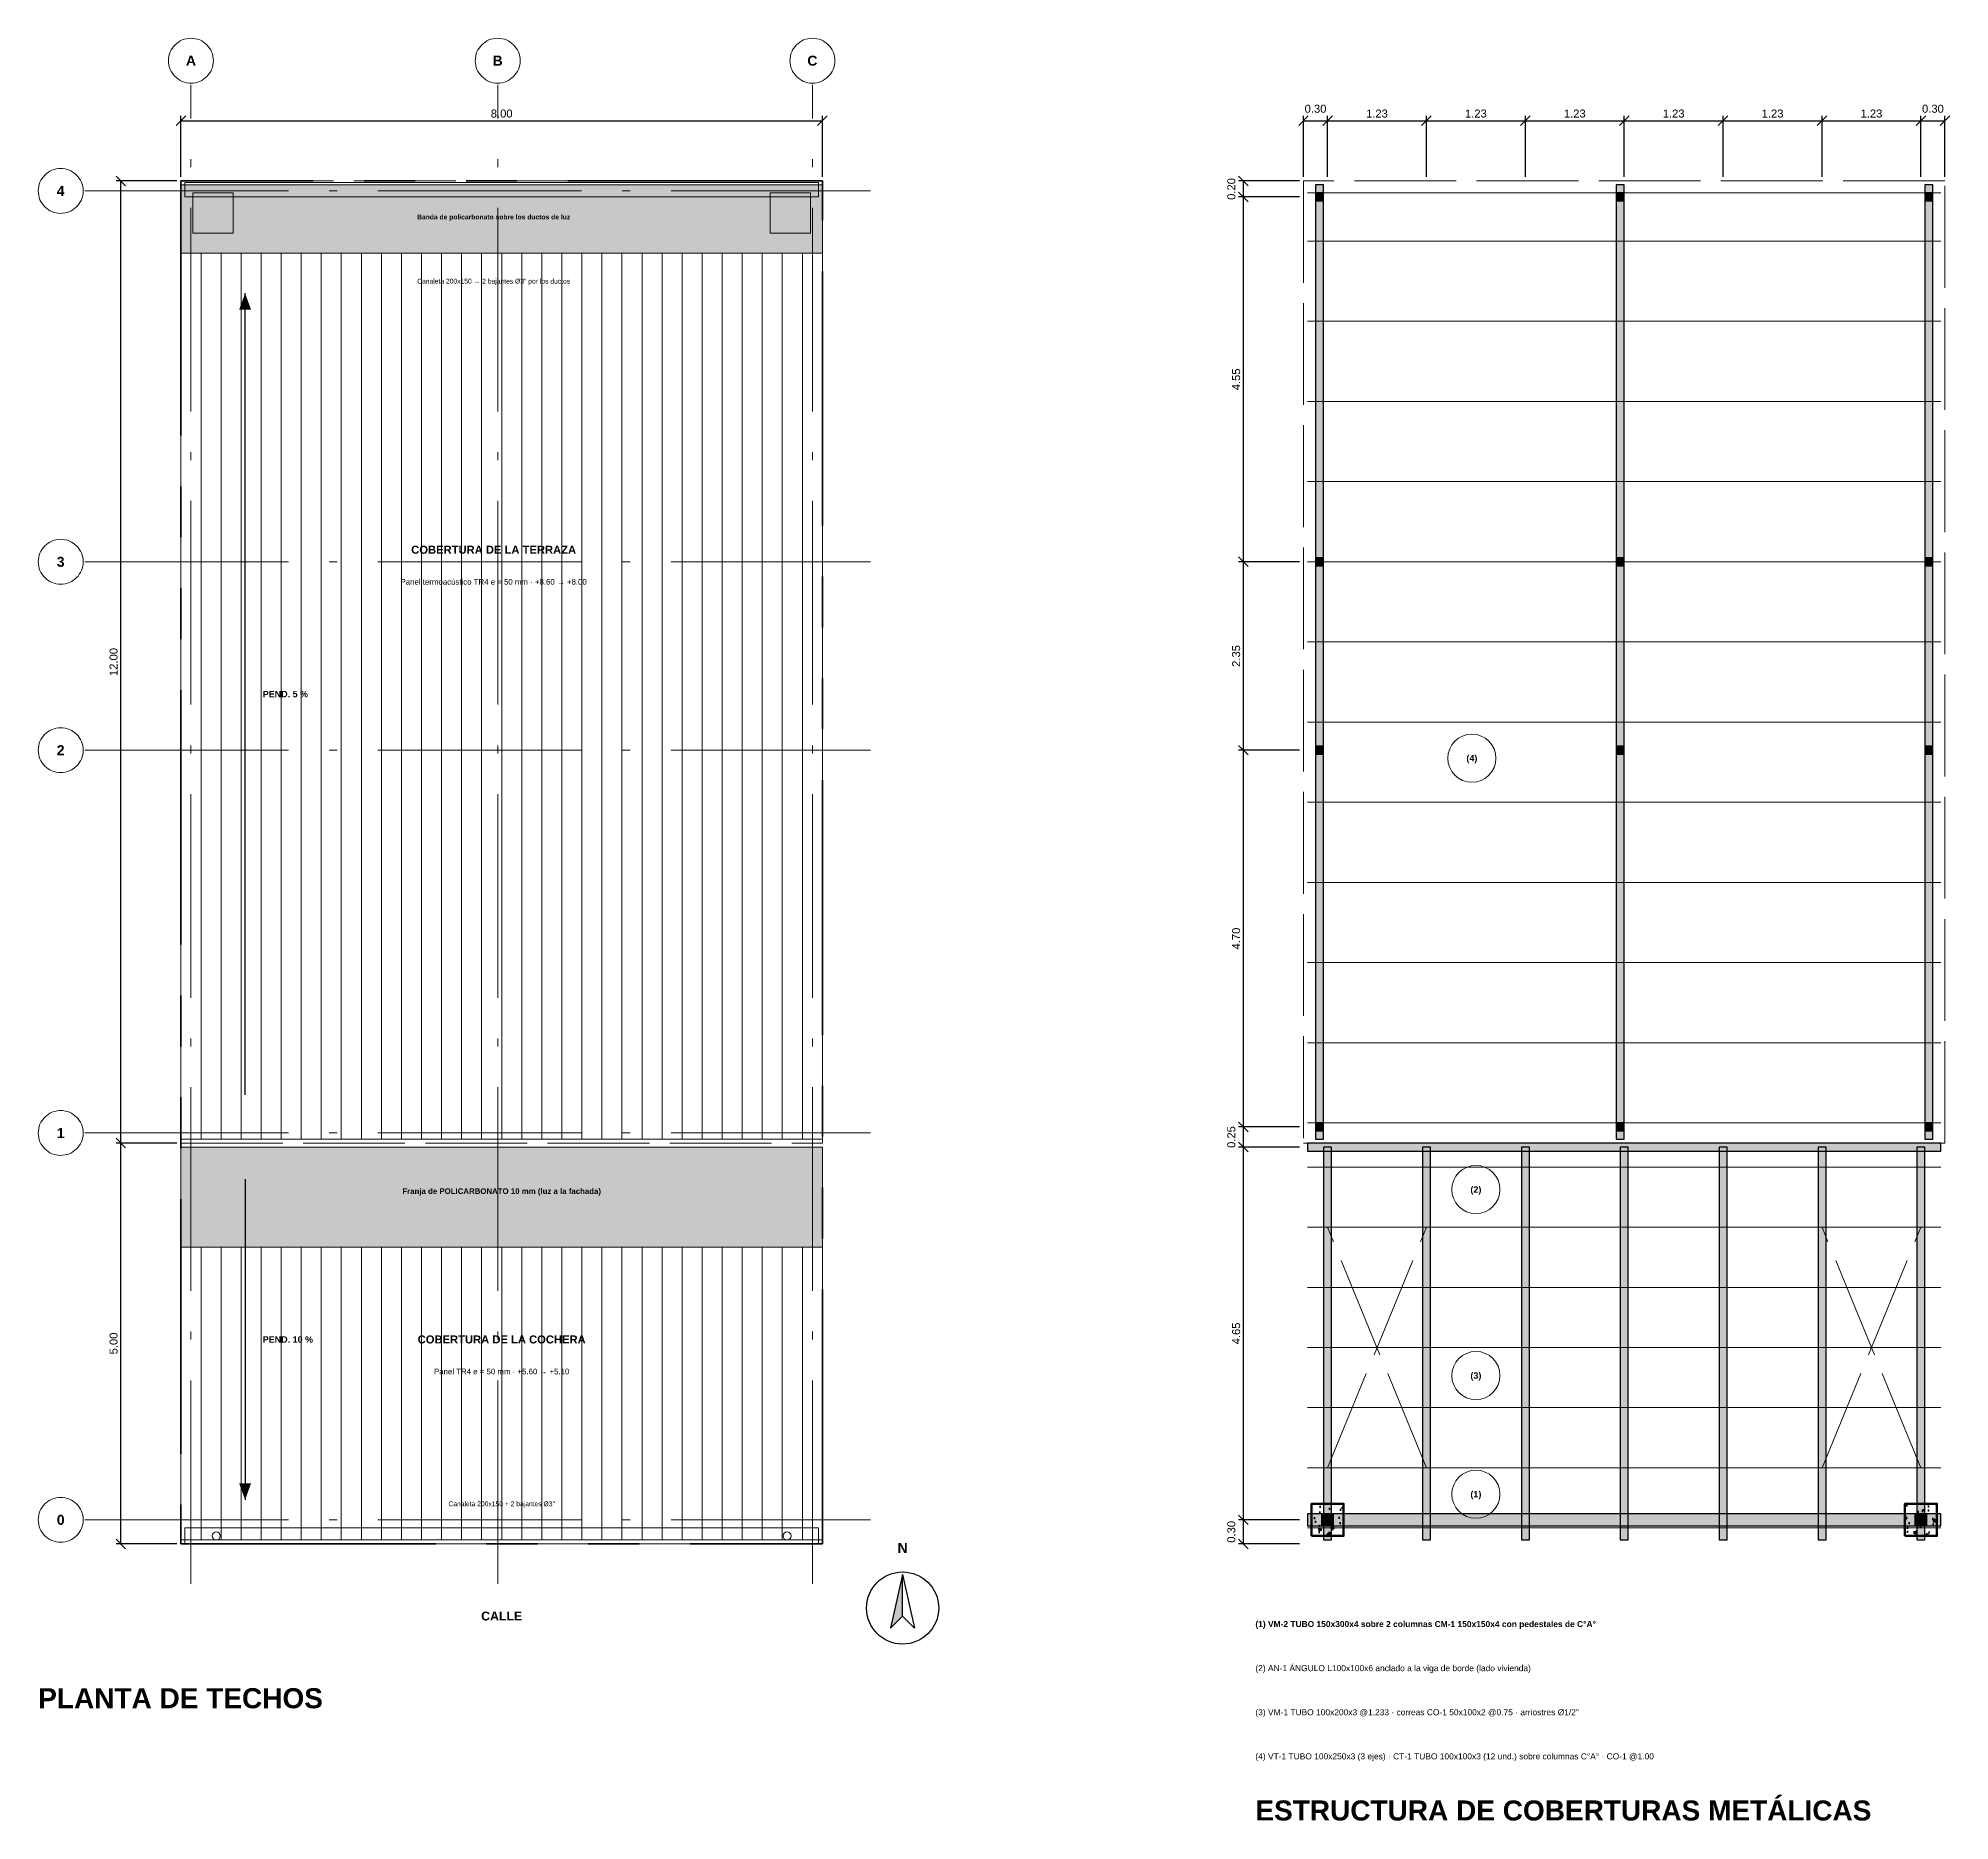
# Model space of a CAD drawing. Header units: metres. Extents: x -3.9 to 79.9, y -56.9 to 20.9.
# Drawn here: x 46.22 to 70.06, y -3.45 to 18.78 of the extents above; entities that cross this region are included whole.
import ezdxf
from ezdxf.enums import TextEntityAlignment as Align

# ---------------------------------------------------------------- set-up
doc = ezdxf.new("R2010")
doc.units = ezdxf.units.M
for name, pattern in [('DASHDOT', [3.556, 2.54, -0.508, 0, -0.508]), ('DASHED', [1.524, 1.27, -0.254]), ('PHANTOM', [6.35, 3.175, -0.635, 0.635, -0.635, 0.635, -0.635])]:
    doc.linetypes.add(name, pattern=pattern)
for name, color, linetype, lineweight in [('A-COTA', 1, 'CONTINUOUS', 15), ('A-EJES', 1, 'DASHDOT', 15), ('A-LOTE', 1, 'PHANTOM', 35), ('A-PROYECCION', 9, 'DASHED', 15), ('A-SANITARIO', 5, 'CONTINUOUS', 15), ('A-SIMBOLO', 6, 'CONTINUOUS', 25), ('A-TEXTO', 7, 'CONTINUOUS', 20), ('A-TEXTO-AREA', 7, 'CONTINUOUS', 15), ('A-VENTANA', 4, 'CONTINUOUS', 20), ('A-VISTA', 8, 'CONTINUOUS', 20), ('A-VISTA-LEJOS', 9, 'CONTINUOUS', 13), ('S-COLUMNA', 7, 'CONTINUOUS', 50), ('S-METALICA', 5, 'CONTINUOUS', 25), ('S-METALICA-PROY', 5, 'DASHED', 15)]:
    doc.layers.add(name, color=color, linetype=linetype, lineweight=lineweight)
doc.styles.add('PLANO', font='arial.ttf')
doc.styles.add('PLANO-B', font='arialbd.ttf')
doc.dimstyles.new('COTA-50', dxfattribs={"dimtxt": 0.1, "dimasz": 2.5, "dimexe": 0.06, "dimexo": 0.05, "dimgap": 0.04, "dimtad": 1, "dimzin": 0, "dimdsep": 46, "dimtxsty": 'PLANO', "dimtsz": 0.06, "dimcen": 2.5, "dimclrd": 1, "dimclre": 1, "dimazin": 3, "dimtfac": 1, "dimtmove": 0, "dimatfit": 3})

msp = doc.modelspace()

# ---------------------------------------------------------------- texts
at = {"layer": 'A-TEXTO', "style": 'PLANO-B'}
for s, height, p in [('A', 0.125, (48.125, 18.5)), ('B', 0.125, (51.95, 18.5)), ('C', 0.125, (55.875, 18.5)), ('4', 0.125, (46.5, 16.875)), ('Banda de policarbonato sobre los ductos de luz', 0.06, (51.9, 16.55)), ('COBERTURA DE LA TERRAZA', 0.1, (51.9, 12.4)), ('3', 0.125, (46.5, 12.25)), ('2', 0.125, (46.5, 9.9)), ('(4)', 0.08, (64.1, 9.8)), ('1', 0.125, (46.5, 5.125)), ('Franja de POLICARBONATO 10 mm (luz a la fachada)', 0.07, (52, 4.4)), ('(2)', 0.08, (64.15, 4.42)), ('COBERTURA DE LA COCHERA', 0.1, (52, 2.55)), ('(3)', 0.08, (64.15, 2.1)), ('(1)', 0.08, (64.15, 0.62)), ('0', 0.125, (46.5, 0.3)), ('N', 0.125, (57, -0.05)), ('CALLE', 0.11, (52, -0.9))]:
    msp.add_text(s, height=height, dxfattribs=at).set_placement(p, align=Align.MIDDLE_CENTER)
at = {"layer": 'A-TEXTO'}
for s, height, style, p in [('PEND. 5 %', 0.08, 'PLANO-B', (49.02, 10.6)), ('PEND. 10 %', 0.08, 'PLANO-B', (49.02, 2.55)), ('(1) VM-2 TUBO 150x300x4 sobre 2 columnas CM-1 150x150x4 con pedestales de C°A°', 0.075, 'PLANO-B', (61.4, -1)), ('(2) AN-1 ÁNGULO L100x100x6 anclado a la viga de borde (lado vivienda)', 0.075, 'PLANO', (61.4, -1.55)), ('(3) VM-1 TUBO 100x200x3 @1.233 · correas CO-1 50x100x2 @0.75 · arriostres Ø1/2"', 0.075, 'PLANO', (61.4, -2.1)), ('(4) VT-1 TUBO 100x250x3 (3 ejes) · CT-1 TUBO 100x100x3 (12 und.) sobre columnas C°A° · CO-1 @1.00', 0.075, 'PLANO', (61.4, -2.65))]:
    msp.add_text(s, height=height, dxfattribs=dict(at, style=style)).set_placement(p, align=Align.MIDDLE_LEFT)
at = {"layer": 'A-TEXTO', "style": 'PLANO-B'}
for s, p in [('PLANTA DE TECHOS', (46.22, -2.05)), ('ESTRUCTURA DE COBERTURAS METÁLICAS', (61.4, -3.45))]:
    msp.add_text(s, height=0.25, dxfattribs=at).set_placement(p)
at = {"layer": 'A-TEXTO-AREA', "style": 'PLANO'}
for s, height, p in [('Canaleta 200x150 → 2 bajantes Ø3" por los ductos', 0.06, (51.9, 15.75)), ('Panel termoacústico TR4 e = 50 mm · +8.60 → +8.00', 0.07, (51.9, 12)), ('Panel TR4 e = 50 mm · +5.60 → +5.10', 0.07, (52, 2.15)), ('Canaleta 200x150 + 2 bajantes Ø3"', 0.06, (52, 0.5))]:
    msp.add_text(s, height=height, dxfattribs=at).set_placement(p, align=Align.MIDDLE_CENTER)

# ---------------------------------------------------------------- dimensions: what is measured, and where the dimension line sits
at = {"layer": 'A-COTA'}
for base, p1, p2 in [((48, 17.75), (48, 17), (56, 17)), ((62, 17.75), (62, 17), (62.3, 17)), ((62.3, 17.75), (62.3, 17), (63.533, 17)), ((63.533, 17.75), (63.533, 17), (64.767, 17)), ((64.767, 17.75), (64.767, 17), (66, 17)), ((66, 17.75), (66, 17), (67.233, 17)), ((67.233, 17.75), (67.233, 17), (68.467, 17)), ((68.467, 17.75), (68.467, 17), (69.7, 17)), ((69.7, 17.75), (69.7, 17), (70, 17))]:
    msp.add_linear_dim(base=base, p1=p1, p2=p2, dimstyle='COTA-50', dxfattribs=at).render()
for base, p1, p2 in [((47.25, 5), (48, 5), (48, 17)), ((61.25, 16.8), (62, 16.8), (62, 17)), ((61.25, 12.25), (62, 12.25), (62, 16.8)), ((61.25, 9.9), (62, 9.9), (62, 12.25)), ((61.25, 5.2), (62, 5.2), (62, 9.9)), ((61.25, 4.95), (62, 4.95), (62, 5.2)), ((47.25, 0), (48, 0), (48, 5)), ((61.25, 0.3), (62, 0.3), (62, 4.95)), ((61.25, 0), (62, 0), (62, 0.3))]:
    msp.add_linear_dim(base=base, p1=p1, p2=p2, angle=90, dimstyle='COTA-50', dxfattribs=at).render()

# ---------------------------------------------------------------- hatches: boundary and pattern name
at = {"layer": 'A-SIMBOLO', "true_color": 0x1a1a1a}
h = msp.add_hatch(color=7, dxfattribs=at)
h.dxf.hatch_style = 1
h.paths.add_polyline_path([(48.8, 15.6), (48.725, 15.393), (48.875, 15.393)])
h = msp.add_hatch(color=7, dxfattribs=at)
h.dxf.hatch_style = 1
h.paths.add_polyline_path([(48.8, 0.55), (48.875, 0.757), (48.725, 0.757)])
h = msp.add_hatch(color=7, dxfattribs=at)
h.dxf.hatch_style = 1
h.paths.add_polyline_path([(57, -0.38), (56.85, -1.05), (57, -0.9)])
at = {"layer": 'A-VENTANA', "true_color": 0xe7f1f4}
h = msp.add_hatch(color=7, dxfattribs=at)
h.dxf.hatch_style = 1
h.paths.add_polyline_path([(48, 16.1), (56, 16.1), (56, 16.95), (48, 16.95)])
h = msp.add_hatch(color=7, dxfattribs=at)
h.dxf.hatch_style = 1
h.paths.add_polyline_path([(48, 3.7), (56, 3.7), (56, 4.95), (48, 4.95)])
at = {"layer": 'S-COLUMNA'}
h = msp.add_hatch(dxfattribs=at)
h.set_pattern_fill('AR-CONC', color=8, scale=0.002)
h.paths.add_polyline_path([(62.1, 0.1), (62.5, 0.1), (62.5, 0.5), (62.1, 0.5)])
h = msp.add_hatch(dxfattribs=at)
h.set_pattern_fill('AR-CONC', color=8, scale=0.002)
h.paths.add_polyline_path([(69.5, 0.1), (69.9, 0.1), (69.9, 0.5), (69.5, 0.5)])
at = {"layer": 'S-METALICA', "true_color": 0x9fb3c3}
h = msp.add_hatch(color=7, dxfattribs=at)
h.dxf.hatch_style = 1
h.paths.add_polyline_path([(62.15, 5.05), (62.25, 5.05), (62.25, 16.95), (62.15, 16.95)])
h = msp.add_hatch(color=7, dxfattribs=at)
h.dxf.hatch_style = 1
h.paths.add_polyline_path([(65.9, 5.05), (66, 5.05), (66, 16.95), (65.9, 16.95)])
h = msp.add_hatch(color=7, dxfattribs=at)
h.dxf.hatch_style = 1
h.paths.add_polyline_path([(69.75, 5.05), (69.85, 5.05), (69.85, 16.95), (69.75, 16.95)])
at = {"layer": 'S-METALICA', "true_color": 0x1c2a36}
h = msp.add_hatch(color=7, dxfattribs=at)
h.dxf.hatch_style = 1
h.paths.add_polyline_path([(62.15, 16.75), (62.25, 16.75), (62.25, 16.85), (62.15, 16.85)])
h = msp.add_hatch(color=7, dxfattribs=at)
h.dxf.hatch_style = 1
h.paths.add_polyline_path([(65.9, 16.75), (66, 16.75), (66, 16.85), (65.9, 16.85)])
h = msp.add_hatch(color=7, dxfattribs=at)
h.dxf.hatch_style = 1
h.paths.add_polyline_path([(69.75, 16.75), (69.85, 16.75), (69.85, 16.85), (69.75, 16.85)])
h = msp.add_hatch(color=7, dxfattribs=at)
h.dxf.hatch_style = 1
h.paths.add_polyline_path([(62.15, 12.2), (62.25, 12.2), (62.25, 12.3), (62.15, 12.3)])
h = msp.add_hatch(color=7, dxfattribs=at)
h.dxf.hatch_style = 1
h.paths.add_polyline_path([(65.9, 12.2), (66, 12.2), (66, 12.3), (65.9, 12.3)])
h = msp.add_hatch(color=7, dxfattribs=at)
h.dxf.hatch_style = 1
h.paths.add_polyline_path([(69.75, 12.2), (69.85, 12.2), (69.85, 12.3), (69.75, 12.3)])
h = msp.add_hatch(color=7, dxfattribs=at)
h.dxf.hatch_style = 1
h.paths.add_polyline_path([(62.15, 9.85), (62.25, 9.85), (62.25, 9.95), (62.15, 9.95)])
h = msp.add_hatch(color=7, dxfattribs=at)
h.dxf.hatch_style = 1
h.paths.add_polyline_path([(65.9, 9.85), (66, 9.85), (66, 9.95), (65.9, 9.95)])
h = msp.add_hatch(color=7, dxfattribs=at)
h.dxf.hatch_style = 1
h.paths.add_polyline_path([(69.75, 9.85), (69.85, 9.85), (69.85, 9.95), (69.75, 9.95)])
h = msp.add_hatch(color=7, dxfattribs=at)
h.dxf.hatch_style = 1
h.paths.add_polyline_path([(62.15, 5.15), (62.25, 5.15), (62.25, 5.25), (62.15, 5.25)])
h = msp.add_hatch(color=7, dxfattribs=at)
h.dxf.hatch_style = 1
h.paths.add_polyline_path([(65.9, 5.15), (66, 5.15), (66, 5.25), (65.9, 5.25)])
h = msp.add_hatch(color=7, dxfattribs=at)
h.dxf.hatch_style = 1
h.paths.add_polyline_path([(69.75, 5.15), (69.85, 5.15), (69.85, 5.25), (69.75, 5.25)])
at = {"layer": 'S-METALICA', "true_color": 0x5d7a92}
h = msp.add_hatch(color=7, dxfattribs=at)
h.dxf.hatch_style = 1
h.paths.add_polyline_path([(62.05, 4.9), (69.95, 4.9), (69.95, 5), (62.05, 5)])
at = {"layer": 'S-METALICA', "true_color": 0x9fb3c3}
h = msp.add_hatch(color=7, dxfattribs=at)
h.dxf.hatch_style = 1
h.paths.add_polyline_path([(62.25, 0.05), (62.35, 0.05), (62.35, 4.95), (62.25, 4.95)])
h = msp.add_hatch(color=7, dxfattribs=at)
h.dxf.hatch_style = 1
h.paths.add_polyline_path([(63.483, 0.05), (63.583, 0.05), (63.583, 4.95), (63.483, 4.95)])
h = msp.add_hatch(color=7, dxfattribs=at)
h.dxf.hatch_style = 1
h.paths.add_polyline_path([(64.717, 0.05), (64.817, 0.05), (64.817, 4.95), (64.717, 4.95)])
h = msp.add_hatch(color=7, dxfattribs=at)
h.dxf.hatch_style = 1
h.paths.add_polyline_path([(65.95, 0.05), (66.05, 0.05), (66.05, 4.95), (65.95, 4.95)])
h = msp.add_hatch(color=7, dxfattribs=at)
h.dxf.hatch_style = 1
h.paths.add_polyline_path([(67.183, 0.05), (67.283, 0.05), (67.283, 4.95), (67.183, 4.95)])
h = msp.add_hatch(color=7, dxfattribs=at)
h.dxf.hatch_style = 1
h.paths.add_polyline_path([(68.417, 0.05), (68.517, 0.05), (68.517, 4.95), (68.417, 4.95)])
h = msp.add_hatch(color=7, dxfattribs=at)
h.dxf.hatch_style = 1
h.paths.add_polyline_path([(69.65, 0.05), (69.75, 0.05), (69.75, 4.95), (69.65, 4.95)])
at = {"layer": 'S-METALICA', "true_color": 0x5d7a92}
h = msp.add_hatch(color=7, dxfattribs=at)
h.dxf.hatch_style = 1
h.paths.add_polyline_path([(62.05, 0.225), (69.95, 0.225), (69.95, 0.375), (62.05, 0.375)])
at = {"layer": 'S-METALICA', "true_color": 0x24435c}
h = msp.add_hatch(color=7, dxfattribs=at)
h.dxf.hatch_style = 1
h.paths.add_polyline_path([(62.225, 0.225), (62.375, 0.225), (62.375, 0.375), (62.225, 0.375)])
h = msp.add_hatch(color=7, dxfattribs=at)
h.dxf.hatch_style = 1
h.paths.add_polyline_path([(69.625, 0.225), (69.775, 0.225), (69.775, 0.375), (69.625, 0.375)])

# ---------------------------------------------------------------- linework, layer by layer
at = {"layer": 'A-EJES'}
for p, q in [((48.125, -0.5), (48.125, 18.2)), ((51.95, -0.5), (51.95, 18.2)), ((55.875, -0.5), (55.875, 18.2)), ((46.8, 16.875), (56.6, 16.875)), ((46.8, 12.25), (56.6, 12.25)), ((46.8, 9.9), (56.6, 9.9)), ((46.8, 5.125), (56.6, 5.125)), ((46.8, 0.3), (56.6, 0.3))]:
    msp.add_line(p, q, dxfattribs=at)
for centre in [(48.125, 18.5), (51.95, 18.5), (55.875, 18.5), (46.5, 16.875), (46.5, 12.25), (46.5, 9.9), (46.5, 5.125), (46.5, 0.3)]:
    msp.add_circle(centre, 0.28, dxfattribs=at)
at = {"layer": 'A-LOTE'}
msp.add_lwpolyline([(48, 0), (56, 0), (56, 17), (48, 17)], close=True, dxfattribs=at)
at = {"layer": 'A-PROYECCION'}
for points in [[(48, 5), (56, 5), (56, 17), (48, 17)], [(62, 5), (70, 5), (70, 17), (62, 17)], [(48.15, 16.35), (48.65, 16.35), (48.65, 16.85), (48.15, 16.85)], [(55.35, 16.35), (55.85, 16.35), (55.85, 16.85), (55.35, 16.85)]]:
    msp.add_lwpolyline(points, close=True, dxfattribs=at)
at = {"layer": 'A-SANITARIO'}
for points in [[(48.05, 16.8), (55.95, 16.8), (55.95, 16.98), (48.05, 16.98)], [(48.05, 0), (55.95, 0), (55.95, 0.2), (48.05, 0.2)]]:
    msp.add_lwpolyline(points, close=True, dxfattribs=at)
for centre in [(48.44, 0.1), (55.56, 0.1)]:
    msp.add_circle(centre, 0.05, dxfattribs=at)
at = {"layer": 'A-SIMBOLO'}
for points in [[(48.8, 5.6), (48.8, 15.6)], [(48.8, 4.55), (48.8, 0.55)]]:
    msp.add_lwpolyline(points, dxfattribs=at)
for points in [[(57, -0.38), (56.85, -1.05), (57, -0.9)], [(57, -0.38), (57.15, -1.05), (57, -0.9)]]:
    msp.add_lwpolyline(points, close=True, dxfattribs=at)
msp.add_circle((57, -0.8), 0.45, dxfattribs=at)
at = {"layer": 'A-TEXTO'}
for centre in [(64.1, 9.8), (64.15, 4.42), (64.15, 2.1), (64.15, 0.62)]:
    msp.add_circle(centre, 0.3, dxfattribs=at)
at = {"layer": 'A-VENTANA'}
for points in [[(48, 16.1), (56, 16.1), (56, 16.95), (48, 16.95)], [(48, 3.7), (56, 3.7), (56, 4.95), (48, 4.95)]]:
    msp.add_lwpolyline(points, close=True, dxfattribs=at)
at = {"layer": 'A-VISTA'}
for points in [[(48, 5.05), (56, 5.05), (56, 16.95), (48, 16.95)], [(48, 0.05), (56, 0.05), (56, 4.95), (48, 4.95)]]:
    msp.add_lwpolyline(points, close=True, dxfattribs=at)
at = {"layer": 'A-VISTA-LEJOS', "lineweight": 5}
for p, q in [((48.25, 5.05), (48.25, 16.1)), ((48.5, 5.05), (48.5, 16.1)), ((48.75, 5.05), (48.75, 16.1)), ((49, 5.05), (49, 16.1)), ((49.25, 5.05), (49.25, 16.1)), ((49.5, 5.05), (49.5, 16.1)), ((49.75, 5.05), (49.75, 16.1)), ((50, 5.05), (50, 16.1)), ((50.25, 5.05), (50.25, 16.1)), ((50.5, 5.05), (50.5, 16.1)), ((50.75, 5.05), (50.75, 16.1)), ((51, 5.05), (51, 16.1)), ((51.25, 5.05), (51.25, 16.1)), ((51.5, 5.05), (51.5, 16.1)), ((51.75, 5.05), (51.75, 16.1)), ((52, 5.05), (52, 16.1)), ((52.25, 5.05), (52.25, 16.1)), ((52.5, 5.05), (52.5, 16.1)), ((52.75, 5.05), (52.75, 16.1)), ((53, 5.05), (53, 16.1)), ((53.25, 5.05), (53.25, 16.1)), ((53.5, 5.05), (53.5, 16.1)), ((53.75, 5.05), (53.75, 16.1)), ((54, 5.05), (54, 16.1)), ((54.25, 5.05), (54.25, 16.1)), ((54.5, 5.05), (54.5, 16.1)), ((54.75, 5.05), (54.75, 16.1)), ((55, 5.05), (55, 16.1)), ((55.25, 5.05), (55.25, 16.1)), ((55.5, 5.05), (55.5, 16.1)), ((55.75, 5.05), (55.75, 16.1)), ((48.25, 0.05), (48.25, 3.7)), ((48.5, 0.05), (48.5, 3.7)), ((48.75, 0.05), (48.75, 3.7)), ((49, 0.05), (49, 3.7)), ((49.25, 0.05), (49.25, 3.7)), ((49.5, 0.05), (49.5, 3.7)), ((49.75, 0.05), (49.75, 3.7)), ((50, 0.05), (50, 3.7)), ((50.25, 0.05), (50.25, 3.7)), ((50.5, 0.05), (50.5, 3.7)), ((50.75, 0.05), (50.75, 3.7)), ((51, 0.05), (51, 3.7)), ((51.25, 0.05), (51.25, 3.7)), ((51.5, 0.05), (51.5, 3.7)), ((51.75, 0.05), (51.75, 3.7)), ((52, 0.05), (52, 3.7)), ((52.25, 0.05), (52.25, 3.7)), ((52.5, 0.05), (52.5, 3.7)), ((52.75, 0.05), (52.75, 3.7)), ((53, 0.05), (53, 3.7)), ((53.25, 0.05), (53.25, 3.7)), ((53.5, 0.05), (53.5, 3.7)), ((53.75, 0.05), (53.75, 3.7)), ((54, 0.05), (54, 3.7)), ((54.25, 0.05), (54.25, 3.7)), ((54.5, 0.05), (54.5, 3.7)), ((54.75, 0.05), (54.75, 3.7)), ((55, 0.05), (55, 3.7)), ((55.25, 0.05), (55.25, 3.7)), ((55.5, 0.05), (55.5, 3.7)), ((55.75, 0.05), (55.75, 3.7))]:
    msp.add_line(p, q, dxfattribs=at)
at = {"layer": 'S-COLUMNA'}
for points in [[(62.1, 0.1), (62.5, 0.1), (62.5, 0.5), (62.1, 0.5)], [(69.5, 0.1), (69.9, 0.1), (69.9, 0.5), (69.5, 0.5)]]:
    msp.add_lwpolyline(points, close=True, dxfattribs=at)
at = {"layer": 'S-METALICA', "lineweight": 15}
for p, q in [((62.05, 16.85), (69.95, 16.85)), ((62.05, 16.25), (69.95, 16.25)), ((62.05, 15.25), (69.95, 15.25)), ((62.05, 14.25), (69.95, 14.25)), ((62.05, 13.25), (69.95, 13.25)), ((62.05, 12.25), (69.95, 12.25)), ((62.05, 11.25), (69.95, 11.25)), ((62.05, 10.25), (69.95, 10.25)), ((62.05, 9.25), (69.95, 9.25)), ((62.05, 8.25), (69.95, 8.25)), ((62.05, 7.25), (69.95, 7.25)), ((62.05, 6.25), (69.95, 6.25)), ((62.05, 5.25), (69.95, 5.25)), ((62.05, 4.7), (69.95, 4.7)), ((62.05, 3.95), (69.95, 3.95)), ((62.05, 3.2), (69.95, 3.2)), ((62.05, 2.45), (69.95, 2.45)), ((62.05, 1.7), (69.95, 1.7)), ((62.05, 0.95), (69.95, 0.95)), ((62.05, 0.2), (69.95, 0.2))]:
    msp.add_line(p, q, dxfattribs=at)
at = {"layer": 'S-METALICA'}
for points in [[(62.15, 5.05), (62.25, 5.05), (62.25, 16.95), (62.15, 16.95)], [(65.9, 5.05), (66, 5.05), (66, 16.95), (65.9, 16.95)], [(69.75, 5.05), (69.85, 5.05), (69.85, 16.95), (69.75, 16.95)], [(62.15, 16.75), (62.25, 16.75), (62.25, 16.85), (62.15, 16.85)], [(65.9, 16.75), (66, 16.75), (66, 16.85), (65.9, 16.85)], [(69.75, 16.75), (69.85, 16.75), (69.85, 16.85), (69.75, 16.85)], [(62.15, 12.2), (62.25, 12.2), (62.25, 12.3), (62.15, 12.3)], [(65.9, 12.2), (66, 12.2), (66, 12.3), (65.9, 12.3)], [(69.75, 12.2), (69.85, 12.2), (69.85, 12.3), (69.75, 12.3)], [(62.15, 9.85), (62.25, 9.85), (62.25, 9.95), (62.15, 9.95)], [(65.9, 9.85), (66, 9.85), (66, 9.95), (65.9, 9.95)], [(69.75, 9.85), (69.85, 9.85), (69.85, 9.95), (69.75, 9.95)], [(62.15, 5.15), (62.25, 5.15), (62.25, 5.25), (62.15, 5.25)], [(65.9, 5.15), (66, 5.15), (66, 5.25), (65.9, 5.25)], [(69.75, 5.15), (69.85, 5.15), (69.85, 5.25), (69.75, 5.25)], [(62.05, 4.9), (69.95, 4.9), (69.95, 5), (62.05, 5)], [(62.25, 0.05), (62.35, 0.05), (62.35, 4.95), (62.25, 4.95)], [(63.483, 0.05), (63.583, 0.05), (63.583, 4.95), (63.483, 4.95)], [(64.717, 0.05), (64.817, 0.05), (64.817, 4.95), (64.717, 4.95)], [(65.95, 0.05), (66.05, 0.05), (66.05, 4.95), (65.95, 4.95)], [(67.183, 0.05), (67.283, 0.05), (67.283, 4.95), (67.183, 4.95)], [(68.417, 0.05), (68.517, 0.05), (68.517, 4.95), (68.417, 4.95)], [(69.65, 0.05), (69.75, 0.05), (69.75, 4.95), (69.65, 4.95)], [(62.05, 0.225), (69.95, 0.225), (69.95, 0.375), (62.05, 0.375)], [(62.225, 0.225), (62.375, 0.225), (62.375, 0.375), (62.225, 0.375)], [(69.625, 0.225), (69.775, 0.225), (69.775, 0.375), (69.625, 0.375)]]:
    msp.add_lwpolyline(points, close=True, dxfattribs=at)
at = {"layer": 'S-METALICA-PROY'}
for p, q in [((62.3, 0.95), (63.533, 3.95)), ((63.533, 0.95), (62.3, 3.95)), ((68.467, 0.95), (69.7, 3.95)), ((69.7, 0.95), (68.467, 3.95))]:
    msp.add_line(p, q, dxfattribs=at)

msp.set_redraw_order([(e.dxf.handle, doc.entitydb.next_handle()) for e in msp.query("TEXT MTEXT ATTDEF DIMENSION ARC_DIMENSION")])  # texts and dimensions are drawn at this point

doc.saveas('drawing.dxf')
